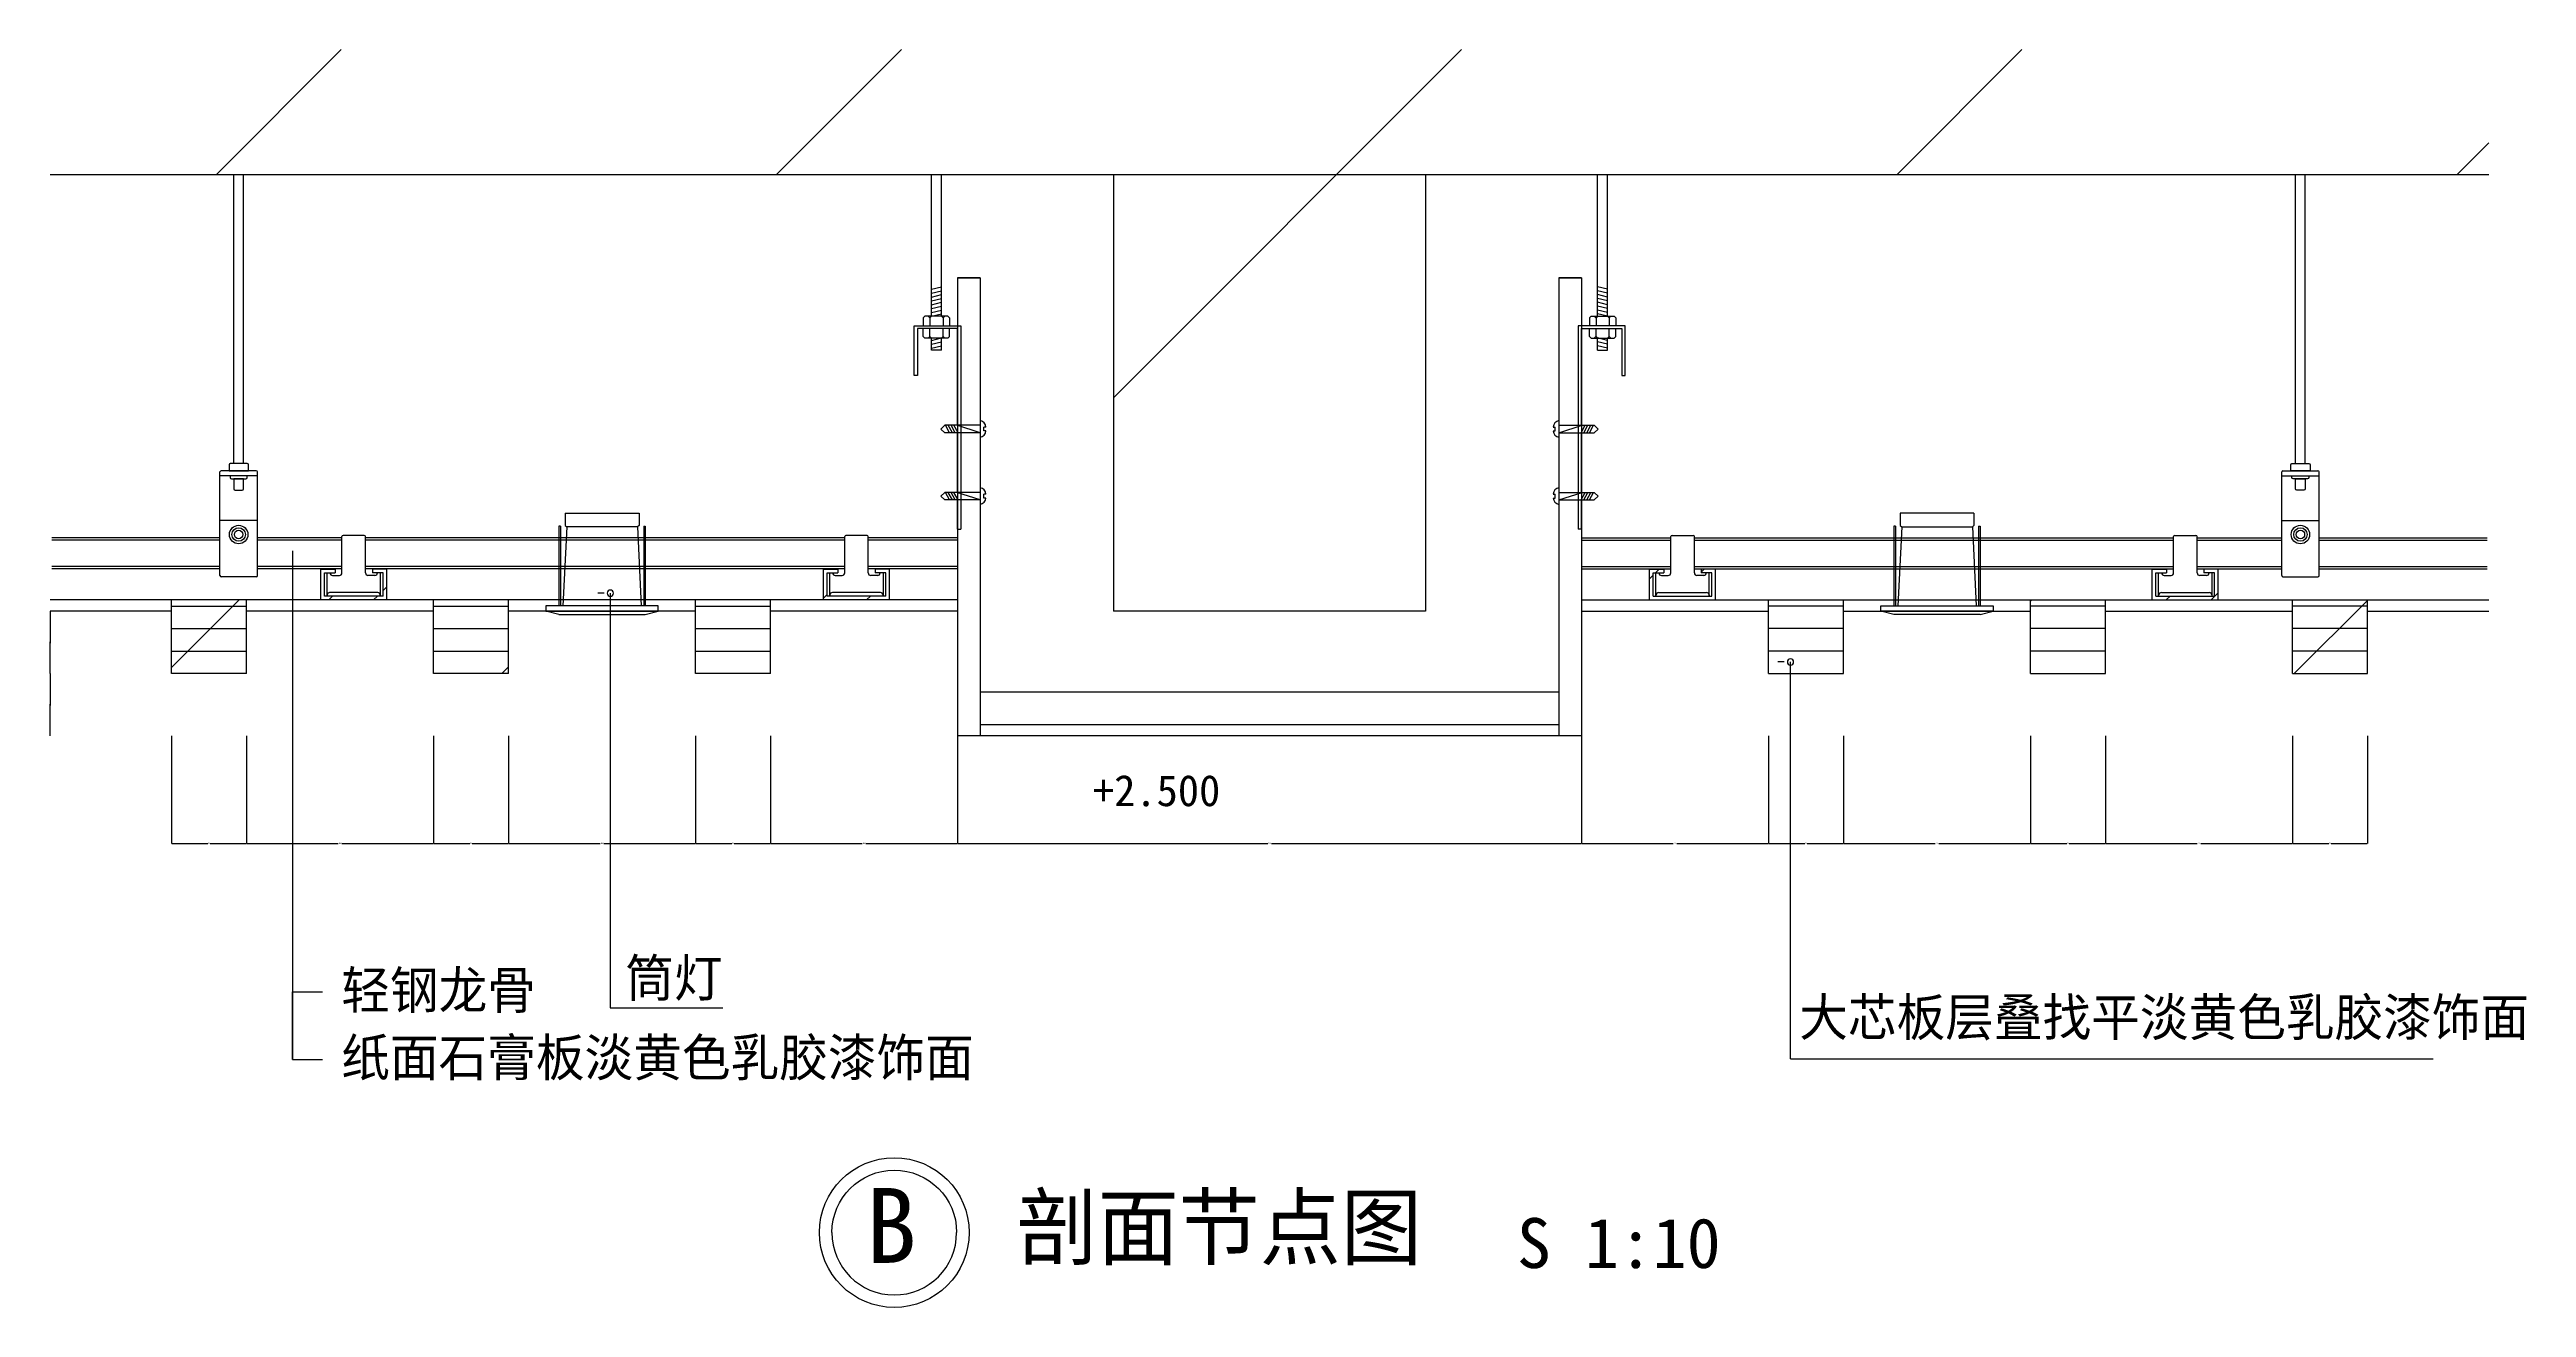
# Model space of a CAD drawing. Header units: metres. Extents: x 55115 to 57101, y 1358 to 2366.
import ezdxf

# ---------------------------------------------------------------- set-up
doc = ezdxf.new("R2010")
doc.units = ezdxf.units.M
for name, color, linetype in [('10', 8, 'Continuous'), ('20', 1, 'Continuous'), ('3', 2, 'Continuous'), ('4', 6, 'Continuous'), ('7', 7, 'Continuous'), ('8', 7, 'Continuous'), ('BHATCH', 8, 'Continuous'), ('D', 3, 'Continuous'), ('PUB_DIM', 3, 'Continuous'), ('PUB_TEXT', 7, 'Continuous'), ('WALL', 7, 'Continuous'), ('天花', 1, 'Continuous'), ('家具', 2, 'Continuous')]:
    doc.layers.add(name, color=color, linetype=linetype)
doc.dimstyles.get("Standard").update_dxf_attribs({"dimtxt": 2.5, "dimasz": 2.5, "dimexe": 1.25, "dimexo": 0.625, "dimtad": 1, "dimcen": 2.5, "dimazin": 3, "dimtfac": 1, "dimtmove": 0, "dimatfit": 3})

# ---------------------------------------------------------------- blocks, each defined once
blk = doc.blocks.new('HY-4')
at = {"layer": '20'}
for points in [[(-5, 0, -1), (5, 0, -1)], [(-5, 0, 1), (5, 0, 1)]]:
    blk.add_lwpolyline(points, format="xyb", dxfattribs=at)
blk.add_circle((0, 0), 6, dxfattribs=at)
blk.add_circle((0, 0), 6, dxfattribs=at)
blk = doc.blocks.new('_DOT')
at = {"color": 0, "linetype": 'ByBlock'}
blk.add_line((-0.5, 0), (-1, 0), dxfattribs=at)
blk.add_lwpolyline([(-0.25, 0, 1), (0.25, 0, 1)], format="xyb", close=True, dxfattribs=at)
blk = doc.blocks.new('_CLOSEDFILLED')
at = {"color": 0, "linetype": 'BYBLOCK'}
blk.add_solid([(-1, 0.2), (0, 0), (-1, -0.2)], dxfattribs=at)
blk = doc.blocks.new('*D1')
for p, q in [((55115.91, 1915.7), (55115.91, 1890.7)), ((55115.66, 1890.7), (55115.41, 1890.7)), ((55115.91, 1865.7), (55115.91, 1890.7)), ((55115.91, 1890.7), (55115.91, 1890.7)), ((55116.16, 1890.7), (55116.41, 1890.7))]:
    blk.add_line(p, q)
at = {"layer": 'Defpoints'}
for p in [(55115.91, 1915.7), (55115.91, 1890.7), (55115.91, 1865.7)]:
    blk.add_point(p, dxfattribs=at)
at = {"layer": 'PUB_DIM', "xscale": 0.25, "yscale": 0.25}
blk.add_blockref('_CLOSEDFILLED', (55115.91, 1890.7), dxfattribs=at)
at = {"layer": 'PUB_DIM', "xscale": 0.25, "yscale": 0.25, "rotation": 180}
blk.add_blockref('_CLOSEDFILLED', (55115.91, 1890.7), dxfattribs=at)
at = {"layer": 'PUB_DIM', "insert": (55115.91, 1891.825), "char_height": 1, "attachment_point": 5}
blk.add_mtext('0', dxfattribs=at)
blk = doc.blocks.new('*D2')
for p, q in [((55115.91, 1865.7), (55115.91, 1840.7)), ((55115.66, 1840.7), (55115.41, 1840.7)), ((55115.91, 1815.7), (55115.91, 1840.7)), ((55115.91, 1840.7), (55115.91, 1840.7)), ((55116.16, 1840.7), (55116.41, 1840.7))]:
    blk.add_line(p, q)
at = {"layer": 'Defpoints'}
for p in [(55115.91, 1865.7), (55115.91, 1840.7), (55115.91, 1815.7)]:
    blk.add_point(p, dxfattribs=at)
at = {"layer": 'PUB_DIM', "xscale": 0.25, "yscale": 0.25}
blk.add_blockref('_CLOSEDFILLED', (55115.91, 1840.7), dxfattribs=at)
at = {"layer": 'PUB_DIM', "xscale": 0.25, "yscale": 0.25, "rotation": 180}
blk.add_blockref('_CLOSEDFILLED', (55115.91, 1840.7), dxfattribs=at)
at = {"layer": 'PUB_DIM', "insert": (55115.91, 1841.825), "char_height": 1, "attachment_point": 5}
blk.add_mtext('0', dxfattribs=at)
blk = doc.blocks.new('*D3')
for p, q in [((56343.28, 1815.7), (56343.28, 1729.63)), ((56493.28, 1815.7), (56493.28, 1729.63)), ((56343.53, 1729.63), (56416.78, 1729.63)), ((56419.78, 1729.63), (56493.03, 1729.63))]:
    blk.add_line(p, q)
at = {"layer": 'Defpoints'}
for p in [(56343.28, 1815.7), (56493.28, 1815.7), (56343.28, 1729.63)]:
    blk.add_point(p, dxfattribs=at)
at = {"layer": 'PUB_DIM', "xscale": 0.25, "yscale": 0.25, "rotation": 180}
blk.add_blockref('_CLOSEDFILLED', (56343.28, 1729.63), dxfattribs=at)
at = {"layer": 'PUB_DIM', "xscale": 0.25, "yscale": 0.25}
blk.add_blockref('_CLOSEDFILLED', (56493.28, 1729.63), dxfattribs=at)
at = {"layer": 'PUB_DIM', "insert": (56418.28, 1729.63), "char_height": 1, "attachment_point": 5}
blk.add_mtext('150', dxfattribs=at)
blk = doc.blocks.new('*D4')
for p, q in [((55633.28, 1815.7), (55633.28, 1729.63)), ((55693.28, 1815.7), (55693.28, 1729.63)), ((55633.53, 1729.63), (55662.28, 1729.63)), ((55664.28, 1729.63), (55693.03, 1729.63))]:
    blk.add_line(p, q)
at = {"layer": 'Defpoints'}
for p in [(55633.28, 1815.7), (55693.28, 1815.7), (55633.28, 1729.63)]:
    blk.add_point(p, dxfattribs=at)
at = {"layer": 'PUB_DIM', "xscale": 0.25, "yscale": 0.25, "rotation": 180}
blk.add_blockref('_CLOSEDFILLED', (55633.28, 1729.63), dxfattribs=at)
at = {"layer": 'PUB_DIM', "xscale": 0.25, "yscale": 0.25}
blk.add_blockref('_CLOSEDFILLED', (55693.28, 1729.63), dxfattribs=at)
at = {"layer": 'PUB_DIM', "insert": (55663.28, 1729.63), "char_height": 1, "attachment_point": 5}
blk.add_mtext('60', dxfattribs=at)
blk = doc.blocks.new('*D5')
for p, q in [((55693.28, 1815.7), (55693.28, 1729.63)), ((55843.28, 1815.7), (55843.28, 1729.63)), ((55693.53, 1729.63), (55766.78, 1729.63)), ((55769.78, 1729.63), (55843.03, 1729.63))]:
    blk.add_line(p, q)
at = {"layer": 'Defpoints'}
for p in [(55693.28, 1815.7), (55843.28, 1815.7), (55693.28, 1729.63)]:
    blk.add_point(p, dxfattribs=at)
at = {"layer": 'PUB_DIM', "xscale": 0.25, "yscale": 0.25, "rotation": 180}
blk.add_blockref('_CLOSEDFILLED', (55693.28, 1729.63), dxfattribs=at)
at = {"layer": 'PUB_DIM', "xscale": 0.25, "yscale": 0.25}
blk.add_blockref('_CLOSEDFILLED', (55843.28, 1729.63), dxfattribs=at)
at = {"layer": 'PUB_DIM', "insert": (55768.28, 1729.63), "char_height": 1, "attachment_point": 5}
blk.add_mtext('150', dxfattribs=at)
blk = doc.blocks.new('*D6')
for p, q in [((55423.28, 1815.7), (55423.28, 1729.63)), ((55483.28, 1815.7), (55483.28, 1729.63)), ((55423.53, 1729.63), (55452.28, 1729.63)), ((55454.28, 1729.63), (55483.03, 1729.63))]:
    blk.add_line(p, q)
at = {"layer": 'Defpoints'}
for p in [(55423.28, 1815.7), (55483.28, 1815.7), (55423.28, 1729.63)]:
    blk.add_point(p, dxfattribs=at)
at = {"layer": 'PUB_DIM', "xscale": 0.25, "yscale": 0.25, "rotation": 180}
blk.add_blockref('_CLOSEDFILLED', (55423.28, 1729.63), dxfattribs=at)
at = {"layer": 'PUB_DIM', "xscale": 0.25, "yscale": 0.25}
blk.add_blockref('_CLOSEDFILLED', (55483.28, 1729.63), dxfattribs=at)
at = {"layer": 'PUB_DIM', "insert": (55453.28, 1729.63), "char_height": 1, "attachment_point": 5}
blk.add_mtext('60', dxfattribs=at)
blk = doc.blocks.new('*D7')
for p, q in [((55483.28, 1815.7), (55483.28, 1729.63)), ((55633.28, 1815.7), (55633.28, 1729.63)), ((55483.53, 1729.63), (55556.78, 1729.63)), ((55559.78, 1729.63), (55633.03, 1729.63))]:
    blk.add_line(p, q)
at = {"layer": 'Defpoints'}
for p in [(55483.28, 1815.7), (55633.28, 1815.7), (55483.28, 1729.63)]:
    blk.add_point(p, dxfattribs=at)
at = {"layer": 'PUB_DIM', "xscale": 0.25, "yscale": 0.25, "rotation": 180}
blk.add_blockref('_CLOSEDFILLED', (55483.28, 1729.63), dxfattribs=at)
at = {"layer": 'PUB_DIM', "xscale": 0.25, "yscale": 0.25}
blk.add_blockref('_CLOSEDFILLED', (55633.28, 1729.63), dxfattribs=at)
at = {"layer": 'PUB_DIM', "insert": (55558.28, 1729.63), "char_height": 1, "attachment_point": 5}
blk.add_mtext('150', dxfattribs=at)
blk = doc.blocks.new('*D8')
for p, q in [((55213.28, 1815.7), (55213.28, 1729.63)), ((55273.28, 1815.7), (55273.28, 1729.63)), ((55213.53, 1729.63), (55242.28, 1729.63)), ((55244.28, 1729.63), (55273.03, 1729.63))]:
    blk.add_line(p, q)
at = {"layer": 'Defpoints'}
for p in [(55213.28, 1815.7), (55273.28, 1815.7), (55213.28, 1729.63)]:
    blk.add_point(p, dxfattribs=at)
at = {"layer": 'PUB_DIM', "xscale": 0.25, "yscale": 0.25, "rotation": 180}
blk.add_blockref('_CLOSEDFILLED', (55213.28, 1729.63), dxfattribs=at)
at = {"layer": 'PUB_DIM', "xscale": 0.25, "yscale": 0.25}
blk.add_blockref('_CLOSEDFILLED', (55273.28, 1729.63), dxfattribs=at)
at = {"layer": 'PUB_DIM', "insert": (55243.28, 1729.63), "char_height": 1, "attachment_point": 5}
blk.add_mtext('60', dxfattribs=at)
blk = doc.blocks.new('*D9')
for p, q in [((55273.28, 1815.7), (55273.28, 1729.63)), ((55423.28, 1815.7), (55423.28, 1729.63)), ((55273.53, 1729.63), (55346.78, 1729.63)), ((55349.78, 1729.63), (55423.03, 1729.63))]:
    blk.add_line(p, q)
at = {"layer": 'Defpoints'}
for p in [(55273.28, 1815.7), (55423.28, 1815.7), (55273.28, 1729.63)]:
    blk.add_point(p, dxfattribs=at)
at = {"layer": 'PUB_DIM', "xscale": 0.25, "yscale": 0.25, "rotation": 180}
blk.add_blockref('_CLOSEDFILLED', (55273.28, 1729.63), dxfattribs=at)
at = {"layer": 'PUB_DIM', "xscale": 0.25, "yscale": 0.25}
blk.add_blockref('_CLOSEDFILLED', (55423.28, 1729.63), dxfattribs=at)
at = {"layer": 'PUB_DIM', "insert": (55348.28, 1729.63), "char_height": 1, "attachment_point": 5}
blk.add_mtext('150', dxfattribs=at)
blk = doc.blocks.new('*D10')
for p, q in [((55843.28, 1815.7), (55843.28, 1729.63)), ((56343.28, 1815.7), (56343.28, 1729.63)), ((55843.53, 1729.63), (56091.78, 1729.63)), ((56094.78, 1729.63), (56343.03, 1729.63))]:
    blk.add_line(p, q)
at = {"layer": 'Defpoints'}
for p in [(55843.28, 1815.7), (56343.28, 1815.7), (55843.28, 1729.63)]:
    blk.add_point(p, dxfattribs=at)
at = {"layer": 'PUB_DIM', "xscale": 0.25, "yscale": 0.25, "rotation": 180}
blk.add_blockref('_CLOSEDFILLED', (55843.28, 1729.63), dxfattribs=at)
at = {"layer": 'PUB_DIM', "xscale": 0.25, "yscale": 0.25}
blk.add_blockref('_CLOSEDFILLED', (56343.28, 1729.63), dxfattribs=at)
at = {"layer": 'PUB_DIM', "insert": (56093.28, 1729.63), "char_height": 1, "attachment_point": 5}
blk.add_mtext('500', dxfattribs=at)
blk = doc.blocks.new('*D11')
for p, q in [((56913.28, 1815.7), (56913.28, 1729.63)), ((56973.28, 1815.7), (56973.28, 1729.63)), ((56913.53, 1729.63), (56942.28, 1729.63)), ((56944.28, 1729.63), (56973.03, 1729.63))]:
    blk.add_line(p, q)
at = {"layer": 'Defpoints'}
for p in [(56913.28, 1815.7), (56973.28, 1815.7), (56913.28, 1729.63)]:
    blk.add_point(p, dxfattribs=at)
at = {"layer": 'PUB_DIM', "xscale": 0.25, "yscale": 0.25, "rotation": 180}
blk.add_blockref('_CLOSEDFILLED', (56913.28, 1729.63), dxfattribs=at)
at = {"layer": 'PUB_DIM', "xscale": 0.25, "yscale": 0.25}
blk.add_blockref('_CLOSEDFILLED', (56973.28, 1729.63), dxfattribs=at)
at = {"layer": 'PUB_DIM', "insert": (56943.28, 1729.63), "char_height": 1, "attachment_point": 5}
blk.add_mtext('60', dxfattribs=at)
blk = doc.blocks.new('*D12')
for p, q in [((56493.28, 1815.7), (56493.28, 1729.63)), ((56553.28, 1815.7), (56553.28, 1729.63)), ((56493.53, 1729.63), (56522.28, 1729.63)), ((56524.28, 1729.63), (56553.03, 1729.63))]:
    blk.add_line(p, q)
at = {"layer": 'Defpoints'}
for p in [(56493.28, 1815.7), (56553.28, 1815.7), (56493.28, 1729.63)]:
    blk.add_point(p, dxfattribs=at)
at = {"layer": 'PUB_DIM', "xscale": 0.25, "yscale": 0.25, "rotation": 180}
blk.add_blockref('_CLOSEDFILLED', (56493.28, 1729.63), dxfattribs=at)
at = {"layer": 'PUB_DIM', "xscale": 0.25, "yscale": 0.25}
blk.add_blockref('_CLOSEDFILLED', (56553.28, 1729.63), dxfattribs=at)
at = {"layer": 'PUB_DIM', "insert": (56523.28, 1729.63), "char_height": 1, "attachment_point": 5}
blk.add_mtext('60', dxfattribs=at)
blk = doc.blocks.new('*D13')
for p, q in [((56553.28, 1815.7), (56553.28, 1729.63)), ((56703.28, 1815.7), (56703.28, 1729.63)), ((56553.53, 1729.63), (56626.78, 1729.63)), ((56629.78, 1729.63), (56703.03, 1729.63))]:
    blk.add_line(p, q)
at = {"layer": 'Defpoints'}
for p in [(56553.28, 1815.7), (56703.28, 1815.7), (56553.28, 1729.63)]:
    blk.add_point(p, dxfattribs=at)
at = {"layer": 'PUB_DIM', "xscale": 0.25, "yscale": 0.25, "rotation": 180}
blk.add_blockref('_CLOSEDFILLED', (56553.28, 1729.63), dxfattribs=at)
at = {"layer": 'PUB_DIM', "xscale": 0.25, "yscale": 0.25}
blk.add_blockref('_CLOSEDFILLED', (56703.28, 1729.63), dxfattribs=at)
at = {"layer": 'PUB_DIM', "insert": (56628.28, 1729.63), "char_height": 1, "attachment_point": 5}
blk.add_mtext('150', dxfattribs=at)
blk = doc.blocks.new('*D14')
for p, q in [((56703.28, 1815.7), (56703.28, 1729.63)), ((56763.28, 1815.7), (56763.28, 1729.63)), ((56703.53, 1729.63), (56732.28, 1729.63)), ((56734.28, 1729.63), (56763.03, 1729.63))]:
    blk.add_line(p, q)
at = {"layer": 'Defpoints'}
for p in [(56703.28, 1815.7), (56763.28, 1815.7), (56703.28, 1729.63)]:
    blk.add_point(p, dxfattribs=at)
at = {"layer": 'PUB_DIM', "xscale": 0.25, "yscale": 0.25, "rotation": 180}
blk.add_blockref('_CLOSEDFILLED', (56703.28, 1729.63), dxfattribs=at)
at = {"layer": 'PUB_DIM', "xscale": 0.25, "yscale": 0.25}
blk.add_blockref('_CLOSEDFILLED', (56763.28, 1729.63), dxfattribs=at)
at = {"layer": 'PUB_DIM', "insert": (56733.28, 1729.63), "char_height": 1, "attachment_point": 5}
blk.add_mtext('60', dxfattribs=at)
blk = doc.blocks.new('*D15')
for p, q in [((56763.28, 1815.7), (56763.28, 1729.63)), ((56913.28, 1815.7), (56913.28, 1729.63)), ((56763.53, 1729.63), (56836.78, 1729.63)), ((56839.78, 1729.63), (56913.03, 1729.63))]:
    blk.add_line(p, q)
at = {"layer": 'Defpoints'}
for p in [(56763.28, 1815.7), (56913.28, 1815.7), (56763.28, 1729.63)]:
    blk.add_point(p, dxfattribs=at)
at = {"layer": 'PUB_DIM', "xscale": 0.25, "yscale": 0.25, "rotation": 180}
blk.add_blockref('_CLOSEDFILLED', (56763.28, 1729.63), dxfattribs=at)
at = {"layer": 'PUB_DIM', "xscale": 0.25, "yscale": 0.25}
blk.add_blockref('_CLOSEDFILLED', (56913.28, 1729.63), dxfattribs=at)
at = {"layer": 'PUB_DIM', "insert": (56838.28, 1729.63), "char_height": 1, "attachment_point": 5}
blk.add_mtext('150', dxfattribs=at)

msp = doc.modelspace()

# ---------------------------------------------------------------- hatches: boundary and pattern name
at = {"layer": '10'}
h = msp.add_hatch(dxfattribs=at)
h.set_pattern_fill('AN31C', scale=100)
h.set_pattern_definition([(45, (0, 0), (-224.5064, 224.5064), [])])
h.paths.add_polyline_path([(55115.91, 2365.7), (55115.91, 2265.7), (57070.65, 2265.7), (57070.65, 2365.7)])
h.paths.add_polyline_path([(55968.28, 2265.7), (55968.28, 1915.7), (56218.28, 1915.7), (56218.28, 2265.7)])
h = msp.add_hatch(dxfattribs=at)
h.set_pattern_fill('ANSI32', scale=20)
h.paths.add_polyline_path([(55213.28, 1901.7), (55213.28, 1919.7), (55273.28, 1919.7), (55273.28, 1901.7)])
h.paths.add_polyline_path([(55213.28, 1919.7), (55213.28, 1924.7), (55273.28, 1924.7), (55273.28, 1919.7)])
h.paths.add_polyline_path([(55213.28, 1883.7), (55213.28, 1901.7), (55273.28, 1901.7), (55273.28, 1883.7)])
h.paths.add_polyline_path([(55273.28, 1883.7), (55273.28, 1865.7), (55213.28, 1865.7), (55213.28, 1883.7)])
h = msp.add_hatch(dxfattribs=at)
h.set_pattern_fill('ANSI32', scale=20)
h.paths.add_polyline_path([(55423.28, 1901.7), (55423.28, 1919.7), (55483.28, 1919.7), (55483.28, 1901.7)])
h.paths.add_polyline_path([(55423.28, 1919.7), (55423.28, 1924.7), (55483.28, 1924.7), (55483.28, 1919.7)])
h.paths.add_polyline_path([(55423.28, 1883.7), (55423.28, 1901.7), (55483.28, 1901.7), (55483.28, 1883.7)])
h.paths.add_polyline_path([(55483.28, 1883.7), (55483.28, 1865.7), (55423.28, 1865.7), (55423.28, 1883.7)])
h = msp.add_hatch(dxfattribs=at)
h.set_pattern_fill('ANSI32', scale=20)
h.paths.add_polyline_path([(55633.28, 1901.7), (55633.28, 1919.7), (55693.28, 1919.7), (55693.28, 1901.7)])
h.paths.add_polyline_path([(55633.28, 1919.7), (55633.28, 1924.7), (55693.28, 1924.7), (55693.28, 1919.7)])
h.paths.add_polyline_path([(55633.28, 1883.7), (55633.28, 1901.7), (55693.28, 1901.7), (55693.28, 1883.7)])
h.paths.add_polyline_path([(55693.28, 1883.7), (55693.28, 1865.7), (55633.28, 1865.7), (55633.28, 1883.7)])
h = msp.add_hatch(dxfattribs=at)
h.set_pattern_fill('ANSI32', scale=20)
h.paths.add_polyline_path([(56553.28, 1901.7), (56553.28, 1919.7), (56493.28, 1919.7), (56493.28, 1901.7)])
h.paths.add_polyline_path([(56553.28, 1919.7), (56553.28, 1924.7), (56493.28, 1924.7), (56493.28, 1919.7)])
h.paths.add_polyline_path([(56553.28, 1883.7), (56553.28, 1901.7), (56493.28, 1901.7), (56493.28, 1883.7)])
h.paths.add_polyline_path([(56493.28, 1883.7), (56493.28, 1865.7), (56553.28, 1865.7), (56553.28, 1883.7)])
h = msp.add_hatch(dxfattribs=at)
h.set_pattern_fill('ANSI32', scale=20)
h.paths.add_polyline_path([(56763.28, 1901.7), (56763.28, 1919.7), (56703.28, 1919.7), (56703.28, 1901.7)])
h.paths.add_polyline_path([(56763.28, 1919.7), (56763.28, 1924.7), (56703.28, 1924.7), (56703.28, 1919.7)])
h.paths.add_polyline_path([(56763.28, 1883.7), (56763.28, 1901.7), (56703.28, 1901.7), (56703.28, 1883.7)])
h.paths.add_polyline_path([(56703.28, 1883.7), (56703.28, 1865.7), (56763.28, 1865.7), (56763.28, 1883.7)])
h = msp.add_hatch(dxfattribs=at)
h.set_pattern_fill('ANSI32', scale=20)
h.paths.add_polyline_path([(56973.28, 1901.7), (56973.28, 1919.7), (56913.28, 1919.7), (56913.28, 1901.7)])
h.paths.add_polyline_path([(56973.28, 1919.7), (56973.28, 1924.7), (56913.28, 1924.7), (56913.28, 1919.7)])
h.paths.add_polyline_path([(56973.28, 1883.7), (56973.28, 1901.7), (56913.28, 1901.7), (56913.28, 1883.7)])
h.paths.add_polyline_path([(56913.28, 1883.7), (56913.28, 1865.7), (56973.28, 1865.7), (56973.28, 1883.7)])
at = {"layer": 'BHATCH'}
h = msp.add_hatch(dxfattribs=at)
h.set_pattern_fill('ANSI35', scale=8)
h.paths.add_polyline_path([(55332.83, 1924.7), (55385.78, 1924.7), (55385.78, 1949.39), (55374.3, 1949.39), (55374.3, 1946.39), (55382.78, 1946.39), (55382.78, 1927.7), (55335.83, 1927.7), (55335.83, 1946.39), (55344.32, 1946.39), (55344.32, 1949.39), (55332.83, 1949.39)])
h = msp.add_hatch(dxfattribs=at)
h.set_pattern_fill('ANSI35', scale=8)
h.paths.add_polyline_path([(55735.81, 1924.7), (55788.77, 1924.7), (55788.77, 1949.39), (55777.28, 1949.39), (55777.28, 1946.39), (55785.77, 1946.39), (55785.77, 1927.7), (55738.81, 1927.7), (55738.81, 1946.39), (55747.3, 1946.39), (55747.3, 1949.39), (55735.81, 1949.39)])
h = msp.add_hatch(dxfattribs=at)
h.set_pattern_fill('ANSI35', scale=8)
h.paths.add_polyline_path([(56450.75, 1924.7), (56450.75, 1949.39), (56439.26, 1949.39), (56439.26, 1946.39), (56447.75, 1946.39), (56447.75, 1927.7), (56400.8, 1927.7), (56400.8, 1946.39), (56409.28, 1946.39), (56409.28, 1949.39), (56397.8, 1949.39), (56397.8, 1924.7)])
h = msp.add_hatch(dxfattribs=at)
h.set_pattern_fill('ANSI35', scale=8)
h.paths.add_polyline_path([(56853.73, 1924.7), (56853.73, 1949.39), (56842.24, 1949.39), (56842.24, 1946.39), (56850.73, 1946.39), (56850.73, 1927.7), (56803.78, 1927.7), (56803.78, 1946.39), (56812.27, 1946.39), (56812.27, 1949.39), (56800.78, 1949.39), (56800.78, 1924.7)])

# ---------------------------------------------------------------- linework, layer by layer
at = {"layer": '3'}
for p, q in [((55861.28, 2182.69), (55843.28, 2182.69)), ((55861.28, 2182.69), (55843.28, 2182.69)), ((55843.28, 2182.69), (55861.28, 2182.69)), ((55861.28, 2182.69), (55861.28, 1815.7)), ((56325.28, 2182.69), (56325.28, 1815.7)), ((56343.28, 2182.69), (56325.28, 2182.69)), ((56325.28, 2182.69), (56343.28, 2182.69)), ((56325.28, 2182.69), (56343.28, 2182.69))]:
    msp.add_line(p, q, dxfattribs=at)
at = {"layer": '4'}
for p, q in [((55115.91, 2265.7), (57070.65, 2265.7)), ((55968.28, 2265.7), (55968.28, 1915.7)), ((56218.28, 2265.7), (56218.28, 1915.7)), ((55213.28, 1915.7), (55115.91, 1915.7)), ((55213.28, 1919.7), (55273.28, 1919.7)), ((55423.28, 1919.7), (55483.28, 1919.7)), ((55633.28, 1915.7), (55483.28, 1915.7)), ((55633.28, 1919.7), (55693.28, 1919.7)), ((56218.28, 1915.7), (55968.28, 1915.7)), ((56553.28, 1919.7), (56493.28, 1919.7)), ((56553.28, 1915.7), (56703.28, 1915.7)), ((56763.28, 1919.7), (56703.28, 1919.7)), ((56973.28, 1919.7), (56913.28, 1919.7)), ((56973.28, 1915.7), (57070.65, 1915.7)), ((55213.28, 1901.7), (55273.28, 1901.7)), ((55423.28, 1901.7), (55483.28, 1901.7)), ((55633.28, 1901.7), (55693.28, 1901.7)), ((56553.28, 1901.7), (56493.28, 1901.7)), ((56763.28, 1901.7), (56703.28, 1901.7)), ((56973.28, 1901.7), (56913.28, 1901.7)), ((55213.28, 1883.7), (55273.28, 1883.7)), ((55423.28, 1883.7), (55483.28, 1883.7)), ((55633.28, 1883.7), (55693.28, 1883.7)), ((56553.28, 1883.7), (56493.28, 1883.7)), ((56763.28, 1883.7), (56703.28, 1883.7)), ((56973.28, 1883.7), (56913.28, 1883.7))]:
    msp.add_line(p, q, dxfattribs=at)
at = {"layer": 'D'}
for p, q in [((55822.37, 2173.58), (55830.36, 2175.55)), ((55822.37, 2170.49), (55830.36, 2172.46)), ((55822.37, 2167.4), (55830.36, 2169.37)), ((55822.37, 2164.31), (55830.36, 2166.28)), ((56364.2, 2173.58), (56356.2, 2175.55)), ((56364.2, 2170.49), (56356.2, 2172.46)), ((56364.2, 2167.4), (56356.2, 2169.37)), ((56364.2, 2164.31), (56356.2, 2166.28)), ((55822.37, 2161.22), (55830.36, 2163.19)), ((55822.37, 2158.13), (55830.36, 2160.1)), ((55822.37, 2155.04), (55830.36, 2157.01)), ((55822.37, 2151.95), (55830.36, 2153.92)), ((56364.2, 2161.22), (56356.2, 2163.19)), ((56364.2, 2158.13), (56356.2, 2160.1)), ((56364.2, 2155.04), (56356.2, 2157.01)), ((56364.2, 2151.95), (56356.2, 2153.92)), ((55822.37, 2132.61), (55830.36, 2134.58)), ((55822.37, 2129.52), (55830.36, 2131.49)), ((55822.37, 2126.43), (55830.36, 2128.4)), ((56364.2, 2132.61), (56356.2, 2134.58)), ((56364.2, 2129.52), (56356.2, 2131.49)), ((56364.2, 2126.43), (56356.2, 2128.4)), ((55861.28, 2064.61), (55833.09, 2064.61)), ((55861.28, 2058.61), (55833.09, 2058.61)), ((56325.28, 2064.61), (56353.47, 2064.61)), ((56325.28, 2058.61), (56353.47, 2058.61)), ((55861.28, 2010.89), (55833.09, 2010.89)), ((56325.28, 2010.89), (56353.47, 2010.89)), ((55861.28, 2004.89), (55833.09, 2004.89)), ((56325.28, 2004.89), (56353.47, 2004.89)), ((55843.28, 1981.34), (55845.88, 1981.34)), ((56343.28, 1981.34), (56340.68, 1981.34))]:
    msp.add_line(p, q, dxfattribs=at)
at = {"layer": 'PUB_TEXT'}
for p, q in [((55310.25, 1964.08), (55310.25, 1556.56)), ((55564.88, 1930.1), (55564.88, 1597.73)), ((56510.81, 1556.93), (56510.81, 1875.04)), ((55310.25, 1556.56), (55310.25, 1610.56)), ((55310.25, 1610.56), (55334.25, 1610.56)), ((55564.88, 1597.73), (55655.01, 1597.73)), ((55310.25, 1556.56), (55334.25, 1556.56)), ((56510.81, 1556.93), (57025.92, 1556.93))]:
    msp.add_line(p, q, dxfattribs=at)
at = {"layer": 'WALL'}
for p, q in [((55843.28, 2182.69), (55843.28, 1815.7)), ((56343.28, 2182.69), (56343.28, 1815.7)), ((55213.28, 1915.7), (55115.91, 1915.7)), ((55213.28, 1865.7), (55213.28, 1924.7)), ((55273.28, 1865.7), (55273.28, 1924.7)), ((55423.28, 1915.7), (55273.28, 1915.7)), ((55423.28, 1915.7), (55273.28, 1915.7)), ((55423.28, 1865.7), (55423.28, 1924.7)), ((55483.28, 1865.7), (55483.28, 1924.7)), ((55633.28, 1915.7), (55483.28, 1915.7)), ((55633.28, 1865.7), (55633.28, 1924.7)), ((55693.28, 1865.7), (55693.28, 1924.7)), ((55843.28, 1915.7), (55693.28, 1915.7)), ((55843.28, 1915.7), (55693.28, 1915.7)), ((56343.28, 1915.7), (56493.28, 1915.7)), ((56343.28, 1915.7), (56493.28, 1915.7)), ((56493.28, 1865.7), (56493.28, 1924.7)), ((56553.28, 1865.7), (56553.28, 1924.7)), ((56553.28, 1915.7), (56703.28, 1915.7)), ((56703.28, 1865.7), (56703.28, 1924.7)), ((56763.28, 1865.7), (56763.28, 1924.7)), ((56763.28, 1915.7), (56913.28, 1915.7)), ((56763.28, 1915.7), (56913.28, 1915.7)), ((56913.28, 1865.7), (56913.28, 1924.7)), ((56973.28, 1865.7), (56973.28, 1924.7)), ((56973.28, 1915.7), (57070.65, 1915.7)), ((55273.28, 1865.7), (55213.28, 1865.7)), ((55483.28, 1865.7), (55423.28, 1865.7)), ((55693.28, 1865.7), (55633.28, 1865.7)), ((56493.28, 1865.7), (56553.28, 1865.7)), ((56703.28, 1865.7), (56763.28, 1865.7)), ((56913.28, 1865.7), (56973.28, 1865.7)), ((56343.28, 1815.7), (55843.28, 1815.7))]:
    msp.add_line(p, q, dxfattribs=at)
at = {"layer": '天花'}
for p, q in [((55528.65, 1994.14), (55528.65, 1984.45)), ((55528.65, 1994.14), (55587.91, 1994.14)), ((55587.91, 1994.14), (55587.91, 1984.45)), ((56598.66, 1994.14), (56598.66, 1984.45)), ((56657.91, 1994.14), (56598.66, 1994.14)), ((56657.91, 1994.14), (56657.91, 1984.45)), ((55523.62, 1983.74), (55523.62, 1920.05)), ((55524.91, 1983.74), (55524.91, 1920.05)), ((55529.95, 1983.28), (55526.84, 1920.05)), ((55528.65, 1984.45), (55529.95, 1983.28)), ((55587.91, 1984.45), (55586.61, 1983.28)), ((55586.61, 1983.28), (55589.72, 1920.05)), ((55591.65, 1983.74), (55591.65, 1920.05)), ((55592.94, 1983.74), (55592.94, 1920.05)), ((56593.62, 1983.74), (56593.62, 1920.05)), ((56594.92, 1983.74), (56594.92, 1920.05)), ((56599.95, 1983.28), (56596.85, 1920.05)), ((56598.66, 1984.45), (56599.95, 1983.28)), ((56657.91, 1984.45), (56656.61, 1983.28)), ((56656.61, 1983.28), (56659.72, 1920.05)), ((56661.65, 1983.74), (56661.65, 1920.05)), ((56662.94, 1983.74), (56662.94, 1920.05)), ((55843.28, 1924.7), (55115.91, 1924.7)), ((55523.62, 1913.09), (55513.28, 1915.7)), ((55592.94, 1913.09), (55603.28, 1915.7)), ((56343.28, 1924.7), (57070.65, 1924.7)), ((56593.62, 1913.09), (56583.28, 1915.7)), ((56662.94, 1913.09), (56673.28, 1915.7)), ((56325.28, 1850.7), (55861.28, 1850.7)), ((56325.28, 1824.7), (55861.28, 1824.7))]:
    msp.add_line(p, q, dxfattribs=at)
for points in [[(55524.91, 1983.74), (55523.62, 1983.74)], [(55586.61, 1983.28), (55529.95, 1983.28)], [(55591.65, 1983.74), (55592.94, 1983.74)], [(56594.92, 1983.74), (56593.62, 1983.74)], [(56599.95, 1983.28), (56656.61, 1983.28)], [(56661.65, 1983.74), (56662.94, 1983.74)], [(55513.28, 1920.05), (55513.28, 1915.7), (55603.28, 1915.7), (55603.28, 1920.05)], [(55603.28, 1920.05), (55513.28, 1920.05)], [(55523.62, 1913.09), (55592.94, 1913.09)], [(56583.28, 1920.05), (56673.28, 1920.05)], [(56673.28, 1920.05), (56673.28, 1915.7), (56583.28, 1915.7), (56583.28, 1920.05)], [(56662.94, 1913.09), (56593.62, 1913.09)]]:
    msp.add_lwpolyline(points, dxfattribs=at)
at = {"layer": '家具'}
for p, q in [((55263.14, 2034.07), (55263.14, 2265.7)), ((55270.9, 2034.07), (55270.9, 2265.7)), ((55822.37, 2151.95), (55822.37, 2265.7)), ((55830.36, 2151.95), (55830.36, 2265.7)), ((56356.2, 2151.95), (56356.2, 2265.7)), ((56364.2, 2151.95), (56364.2, 2265.7)), ((56915.66, 2034.07), (56915.66, 2265.7)), ((56923.42, 2034.07), (56923.42, 2265.7)), ((55808.37, 2144.28), (55822.37, 2144.28)), ((55808.37, 2104.44), (55808.37, 2144.28)), ((55815.65, 2150.64), (55816.97, 2151.95)), ((55815.65, 2150.64), (55815.65, 2144.28)), ((55835.44, 2151.95), (55816.97, 2151.95)), ((55819.74, 2151.95), (55821.05, 2150.64)), ((55821.05, 2150.64), (55821.05, 2144.28)), ((55821.05, 2144.28), (55845.88, 2144.28)), ((55821.08, 2150.64), (55822.4, 2151.95)), ((55830.3, 2151.95), (55831.62, 2150.64)), ((55831.62, 2150.64), (55831.62, 2144.28)), ((55831.65, 2150.64), (55832.96, 2151.95)), ((55835.44, 2151.95), (55836.75, 2150.64)), ((55836.75, 2150.64), (55836.75, 2144.28)), ((55845.88, 2144.28), (55845.88, 1981.34)), ((56365.51, 2144.28), (56340.68, 2144.28)), ((56340.68, 2144.28), (56340.68, 1981.34)), ((56351.12, 2151.95), (56349.81, 2150.64)), ((56349.81, 2150.64), (56349.81, 2144.28)), ((56351.12, 2151.95), (56369.59, 2151.95)), ((56354.92, 2150.64), (56353.6, 2151.95)), ((56356.26, 2151.95), (56354.95, 2150.64)), ((56354.95, 2150.64), (56354.95, 2144.28)), ((56365.48, 2150.64), (56364.17, 2151.95)), ((56378.19, 2144.28), (56364.2, 2144.28)), ((56366.82, 2151.95), (56365.51, 2150.64)), ((56365.51, 2150.64), (56365.51, 2144.28)), ((56370.91, 2150.64), (56369.59, 2151.95)), ((56370.91, 2150.64), (56370.91, 2144.28)), ((56378.19, 2104.44), (56378.19, 2144.28)), ((55810.98, 2142.19), (55810.98, 2104.44)), ((55843.28, 2142.19), (55810.98, 2142.19)), ((55815.65, 2135.84), (55815.65, 2142.19)), ((55815.65, 2135.84), (55816.97, 2134.52)), ((55835.44, 2134.52), (55816.97, 2134.52)), ((55819.74, 2134.52), (55821.05, 2135.84)), ((55821.05, 2135.84), (55821.05, 2142.19)), ((55821.08, 2135.84), (55822.4, 2134.52)), ((55822.37, 2124.9), (55822.37, 2134.55)), ((55830.36, 2124.9), (55822.37, 2124.9)), ((55830.3, 2134.52), (55831.62, 2135.84)), ((55830.36, 2124.9), (55830.36, 2134.58)), ((55831.62, 2135.84), (55831.62, 2142.19)), ((55831.65, 2135.84), (55832.96, 2134.52)), ((55835.44, 2134.52), (55836.75, 2135.84)), ((55836.75, 2135.84), (55836.75, 2142.19)), ((55843.28, 2064.61), (55843.28, 2142.19)), ((56343.28, 2064.61), (56343.28, 2142.19)), ((56343.28, 2142.19), (56375.58, 2142.19)), ((56349.81, 2135.84), (56349.81, 2142.19)), ((56351.12, 2134.52), (56349.81, 2135.84)), ((56351.12, 2134.52), (56369.59, 2134.52)), ((56354.92, 2135.84), (56353.6, 2134.52)), ((56354.95, 2135.84), (56354.95, 2142.19)), ((56356.26, 2134.52), (56354.95, 2135.84)), ((56356.2, 2124.9), (56356.2, 2134.58)), ((56356.2, 2124.9), (56364.2, 2124.9)), ((56365.48, 2135.84), (56364.17, 2134.52)), ((56364.2, 2124.9), (56364.2, 2134.55)), ((56365.51, 2135.84), (56365.51, 2142.19)), ((56366.82, 2134.52), (56365.51, 2135.84)), ((56370.91, 2135.84), (56369.59, 2134.52)), ((56370.91, 2135.84), (56370.91, 2142.19)), ((56375.58, 2142.19), (56375.58, 2104.44)), ((55810.98, 2104.44), (55808.37, 2104.44)), ((56375.58, 2104.44), (56378.19, 2104.44)), ((55829.84, 2061.61), (55833.09, 2064.61)), ((55833.09, 2058.61), (55829.84, 2061.61)), ((55836.78, 2058.61), (55833.51, 2064.61)), ((55839.05, 2058.61), (55835.79, 2064.61)), ((55841.33, 2058.61), (55838.07, 2064.61)), ((55843.61, 2058.61), (55840.34, 2064.61)), ((55861.28, 2058.61), (55842.62, 2064.61)), ((55843.28, 2010.89), (55843.28, 2058.61)), ((55865.85, 2063.14), (55864.39, 2063.14)), ((55864.39, 2060.07), (55864.39, 2063.14)), ((55865.89, 2060.07), (55864.39, 2060.07)), ((56320.67, 2060.07), (56322.17, 2060.07)), ((56320.71, 2063.14), (56322.17, 2063.14)), ((56322.17, 2060.07), (56322.17, 2063.14)), ((56325.28, 2058.61), (56343.94, 2064.61)), ((56342.96, 2058.61), (56346.22, 2064.61)), ((56343.28, 2010.89), (56343.28, 2058.61)), ((56345.23, 2058.61), (56348.5, 2064.61)), ((56347.51, 2058.61), (56350.77, 2064.61)), ((56349.79, 2058.61), (56353.05, 2064.61)), ((56356.72, 2061.61), (56353.47, 2064.61)), ((56353.47, 2058.61), (56356.72, 2061.61)), ((55252.02, 1944.21), (55252.02, 2027.25)), ((55281.02, 2028.25), (55253.02, 2028.25)), ((55282.02, 1944.21), (55282.02, 2027.25)), ((56904.54, 1944.21), (56904.54, 2027.25)), ((56905.54, 2028.25), (56933.54, 2028.25)), ((56934.54, 1944.21), (56934.54, 2027.25)), ((55282.02, 2024.25), (55252.02, 2024.25)), ((55829.84, 2007.89), (55833.09, 2010.89)), ((55833.09, 2004.89), (55829.84, 2007.89)), ((55836.78, 2004.89), (55833.51, 2010.89)), ((55839.05, 2004.89), (55835.79, 2010.89)), ((55841.33, 2004.89), (55838.07, 2010.89)), ((55843.61, 2004.89), (55840.34, 2010.89)), ((55861.28, 2004.89), (55842.62, 2010.89)), ((55865.85, 2009.43), (55864.39, 2009.43)), ((55864.39, 2006.36), (55864.39, 2009.43)), ((55865.89, 2006.36), (55864.39, 2006.36)), ((56320.67, 2006.36), (56322.17, 2006.36)), ((56320.71, 2009.43), (56322.17, 2009.43)), ((56322.17, 2006.36), (56322.17, 2009.43)), ((56325.28, 2004.89), (56343.94, 2010.89)), ((56342.96, 2004.89), (56346.22, 2010.89)), ((56345.23, 2004.89), (56348.5, 2010.89)), ((56347.51, 2004.89), (56350.77, 2010.89)), ((56349.79, 2004.89), (56353.05, 2010.89)), ((56356.72, 2007.89), (56353.47, 2010.89)), ((56353.47, 2004.89), (56356.72, 2007.89)), ((56904.54, 2024.25), (56934.54, 2024.25)), ((55282.02, 1988.25), (55252.02, 1988.25)), ((55843.28, 1981.34), (55843.28, 2004.89)), ((56343.28, 1981.34), (56343.28, 2004.89)), ((56904.54, 1988.25), (56934.54, 1988.25)), ((55252.02, 1974.48), (55117.31, 1974.48)), ((55252.02, 1974.48), (55117.31, 1974.48)), ((55252.02, 1972.48), (55117.31, 1972.48)), ((55349.76, 1974.48), (55282.02, 1974.48)), ((55349.76, 1974.48), (55282.02, 1974.48)), ((55349.76, 1972.48), (55282.02, 1972.48)), ((55349.76, 1946.28), (55349.76, 1975.39)), ((55367.66, 1976.39), (55350.76, 1976.39)), ((55368.66, 1946.28), (55368.66, 1975.39)), ((55481.5, 1974.48), (55368.66, 1974.48)), ((55480.5, 1974.48), (55368.66, 1974.48)), ((55481.5, 1972.48), (55368.66, 1972.48)), ((55752.74, 1974.48), (55481.5, 1974.48)), ((55752.74, 1972.48), (55481.5, 1972.48)), ((55752.74, 1946.28), (55752.74, 1975.39)), ((55770.64, 1976.39), (55753.74, 1976.39)), ((55771.64, 1946.28), (55771.64, 1975.39)), ((55843.28, 1974.48), (55771.64, 1974.48)), ((55843.28, 1972.48), (55771.64, 1972.48)), ((56343.28, 1974.48), (56414.92, 1974.48)), ((56343.28, 1972.48), (56414.92, 1972.48)), ((56414.92, 1946.28), (56414.92, 1975.39)), ((56415.92, 1976.39), (56432.82, 1976.39)), ((56433.82, 1946.28), (56433.82, 1975.39)), ((56433.82, 1974.48), (56705.06, 1974.48)), ((56433.82, 1972.48), (56705.06, 1972.48)), ((56705.06, 1974.48), (56817.9, 1974.48)), ((56705.06, 1972.48), (56817.9, 1972.48)), ((56706.06, 1974.48), (56817.9, 1974.48)), ((56817.9, 1946.28), (56817.9, 1975.39)), ((56818.9, 1976.39), (56835.81, 1976.39)), ((56836.81, 1946.28), (56836.81, 1975.39)), ((56836.81, 1974.48), (56904.54, 1974.48)), ((56836.81, 1974.48), (56904.54, 1974.48)), ((56836.81, 1972.48), (56904.54, 1972.48)), ((56934.54, 1974.48), (57069.25, 1974.48)), ((56934.54, 1974.48), (57069.25, 1974.48)), ((56934.54, 1972.48), (57069.25, 1972.48)), ((55252.02, 1951.48), (55117.31, 1951.48)), ((55252.02, 1949.48), (55117.31, 1949.48)), ((55349.76, 1951.48), (55282.02, 1951.48)), ((55349.76, 1949.48), (55282.02, 1949.48)), ((55332.83, 1924.7), (55332.83, 1949.39)), ((55332.83, 1949.39), (55344.32, 1949.39)), ((55335.83, 1927.7), (55335.83, 1946.39)), ((55335.83, 1946.39), (55344.32, 1946.39)), ((55337.83, 1927.7), (55337.83, 1946.39)), ((55344.32, 1949.39), (55344.32, 1946.39)), ((55481.5, 1951.48), (55368.66, 1951.48)), ((55481.5, 1949.48), (55368.66, 1949.48)), ((55385.78, 1949.39), (55374.3, 1949.39)), ((55374.3, 1949.39), (55374.3, 1946.39)), ((55382.78, 1946.39), (55374.3, 1946.39)), ((55378.2, 1946.39), (55378.2, 1946.28)), ((55380.78, 1927.7), (55380.78, 1946.39)), ((55382.78, 1927.7), (55382.78, 1946.39)), ((55385.78, 1924.7), (55385.78, 1949.39)), ((55752.74, 1951.48), (55481.5, 1951.48)), ((55752.74, 1949.48), (55481.5, 1949.48)), ((55735.81, 1949.39), (55747.3, 1949.39)), ((55735.81, 1924.7), (55735.81, 1949.39)), ((55738.81, 1946.39), (55747.3, 1946.39)), ((55738.81, 1927.7), (55738.81, 1946.39)), ((55740.81, 1927.7), (55740.81, 1946.39)), ((55747.3, 1949.39), (55747.3, 1946.39)), ((55843.28, 1951.48), (55771.64, 1951.48)), ((55843.28, 1949.48), (55771.64, 1949.48)), ((55777.28, 1949.39), (55777.28, 1946.39)), ((55788.77, 1949.39), (55777.28, 1949.39)), ((55785.77, 1946.39), (55777.28, 1946.39)), ((55781.19, 1946.39), (55781.19, 1946.28)), ((55783.77, 1927.7), (55783.77, 1946.39)), ((55785.77, 1927.7), (55785.77, 1946.39)), ((55788.77, 1924.7), (55788.77, 1949.39)), ((56343.28, 1951.48), (56414.92, 1951.48)), ((56343.28, 1949.48), (56414.92, 1949.48)), ((56397.8, 1949.39), (56409.28, 1949.39)), ((56397.8, 1924.7), (56397.8, 1949.39)), ((56400.8, 1946.39), (56409.28, 1946.39)), ((56400.8, 1927.7), (56400.8, 1946.39)), ((56402.8, 1927.7), (56402.8, 1946.39)), ((56405.38, 1946.39), (56405.38, 1946.28)), ((56409.28, 1949.39), (56409.28, 1946.39)), ((56433.82, 1951.48), (56705.06, 1951.48)), ((56433.82, 1949.48), (56705.06, 1949.48)), ((56450.75, 1949.39), (56439.26, 1949.39)), ((56439.26, 1949.39), (56439.26, 1946.39)), ((56447.75, 1946.39), (56439.26, 1946.39)), ((56445.75, 1927.7), (56445.75, 1946.39)), ((56447.75, 1927.7), (56447.75, 1946.39)), ((56450.75, 1924.7), (56450.75, 1949.39)), ((56705.06, 1951.48), (56817.9, 1951.48)), ((56705.06, 1949.48), (56817.9, 1949.48)), ((56800.78, 1924.7), (56800.78, 1949.39)), ((56800.78, 1949.39), (56812.27, 1949.39)), ((56803.78, 1927.7), (56803.78, 1946.39)), ((56803.78, 1946.39), (56812.27, 1946.39)), ((56805.78, 1927.7), (56805.78, 1946.39)), ((56808.36, 1946.39), (56808.36, 1946.28)), ((56812.27, 1949.39), (56812.27, 1946.39)), ((56836.81, 1951.48), (56904.54, 1951.48)), ((56836.81, 1949.48), (56904.54, 1949.48)), ((56842.24, 1949.39), (56842.24, 1946.39)), ((56853.73, 1949.39), (56842.24, 1949.39)), ((56850.73, 1946.39), (56842.24, 1946.39)), ((56848.73, 1927.7), (56848.73, 1946.39)), ((56850.73, 1927.7), (56850.73, 1946.39)), ((56853.73, 1924.7), (56853.73, 1949.39)), ((56934.54, 1951.48), (57069.25, 1951.48)), ((56934.54, 1949.48), (57069.25, 1949.48)), ((55281.02, 1943.21), (55253.02, 1943.21)), ((55382.78, 1927.7), (55335.83, 1927.7)), ((55337.94, 1928.66), (55337.94, 1927.7)), ((55378.48, 1930.66), (55339.94, 1930.66)), ((55342.21, 1944.28), (55347.76, 1944.28)), ((55376.2, 1944.28), (55370.66, 1944.28)), ((55380.48, 1927.7), (55380.48, 1929.03)), ((55380.48, 1927.7), (55380.48, 1928.66)), ((55785.77, 1927.7), (55738.81, 1927.7)), ((55740.92, 1928.66), (55740.92, 1927.7)), ((55781.46, 1930.66), (55742.92, 1930.66)), ((55745.2, 1944.28), (55750.74, 1944.28)), ((55779.19, 1944.28), (55773.64, 1944.28)), ((55783.46, 1927.7), (55783.46, 1929.03)), ((55783.46, 1927.7), (55783.46, 1928.66)), ((56400.8, 1927.7), (56447.75, 1927.7)), ((56403.1, 1927.7), (56403.1, 1929.03)), ((56403.1, 1927.7), (56403.1, 1928.66)), ((56405.1, 1930.66), (56443.64, 1930.66)), ((56407.38, 1944.28), (56412.92, 1944.28)), ((56441.37, 1944.28), (56435.82, 1944.28)), ((56445.64, 1928.66), (56445.64, 1927.7)), ((56803.78, 1927.7), (56850.73, 1927.7)), ((56806.08, 1927.7), (56806.08, 1929.03)), ((56806.08, 1927.7), (56806.08, 1928.66)), ((56808.08, 1930.66), (56846.63, 1930.66)), ((56810.36, 1944.28), (56815.9, 1944.28)), ((56844.35, 1944.28), (56838.81, 1944.28)), ((56848.63, 1928.66), (56848.63, 1927.7)), ((56905.54, 1943.21), (56933.54, 1943.21)), ((55385.78, 1924.7), (55332.83, 1924.7)), ((55788.77, 1924.7), (55735.81, 1924.7)), ((56397.8, 1924.7), (56450.75, 1924.7)), ((56800.78, 1924.7), (56853.73, 1924.7))]:
    msp.add_line(p, q, dxfattribs=at)
for points in [[(55273.78, 2034.07), (55260.27, 2034.07, 0.41), (55259.27, 2033.07), (55259.27, 2028.25), (55274.78, 2028.25), (55274.78, 2033.07, 0.41)], [(56912.79, 2034.07), (56926.3, 2034.07, -0.41), (56927.3, 2033.07), (56927.3, 2028.25), (56911.79, 2028.25), (56911.79, 2033.07, -0.41)], [(55273.81, 2024.25), (55260.24, 2024.25), (55260.24, 2022.83, 0.41), (55261.24, 2021.83), (55272.81, 2021.83, 0.41), (55273.81, 2022.83)], [(55270.9, 2021.83), (55263.14, 2021.83), (55263.14, 2013.63, 0.41), (55264.14, 2012.63), (55269.9, 2012.63, 0.41), (55270.9, 2013.63)], [(56912.76, 2024.25), (56926.33, 2024.25), (56926.33, 2022.83, -0.41), (56925.33, 2021.83), (56913.76, 2021.83, -0.41), (56912.76, 2022.83)], [(56915.66, 2021.83), (56923.42, 2021.83), (56923.42, 2013.63, -0.41), (56922.42, 2012.63), (56916.66, 2012.63, -0.41), (56915.66, 2013.63)]]:
    msp.add_lwpolyline(points, format="xyb", close=True, dxfattribs=at)
for centre, radius in [((55266.99, 1977.11), 7.39), ((55266.99, 1977.11), 5.39), ((55266.99, 1977.11), 3.39), ((56919.57, 1977.11), 7.39), ((56919.57, 1977.11), 5.39), ((56919.57, 1977.11), 3.39)]:
    msp.add_circle(centre, radius, dxfattribs=at)
for centre, radius, start, end in [((55860.41, 2062.94), 5.49, 2.11, 80.87), ((56326.15, 2062.94), 5.49, 99.13, 177.89), ((55860.56, 2060.29), 5.34, 277.74, 357.66), ((56326, 2060.29), 5.34, 182.34, 262.26), ((55253.02, 2027.25), 1, 90, 180), ((55281.02, 2027.25), 1, 0, 90), ((56905.54, 2027.25), 1, 90, 180), ((56933.54, 2027.25), 1, 0, 90), ((55860.56, 2006.58), 5.34, 277.74, 357.66), ((55860.41, 2009.22), 5.49, 2.11, 80.87), ((56326.15, 2009.22), 5.49, 99.13, 177.89), ((56326, 2006.58), 5.34, 182.34, 262.26), ((55350.76, 1975.39), 1, 90, 180), ((55367.66, 1975.39), 1, 0, 90), ((55753.74, 1975.39), 1, 90, 180), ((55770.64, 1975.39), 1, 0, 90), ((56415.92, 1975.39), 1, 90, 180), ((56432.82, 1975.39), 1, 0, 90), ((56818.9, 1975.39), 1, 90, 180), ((56835.81, 1975.39), 1, 0, 90), ((55342.21, 1946.28), 2, 180, 270), ((55347.76, 1946.28), 2, 270, 0), ((55370.66, 1946.28), 2, 180, 270), ((55376.2, 1946.28), 2, 270, 0), ((55745.2, 1946.28), 2, 180, 270), ((55750.74, 1946.28), 2, 270, 0), ((55773.64, 1946.28), 2, 180, 270), ((55779.19, 1946.28), 2, 270, 0), ((56407.38, 1946.28), 2, 180, 270), ((56412.92, 1946.28), 2, 270, 0), ((56435.82, 1946.28), 2, 180, 270), ((56441.37, 1946.28), 2, 270, 0), ((56810.36, 1946.28), 2, 180, 270), ((56815.9, 1946.28), 2, 270, 0), ((56838.81, 1946.28), 2, 180, 270), ((56844.35, 1946.28), 2, 270, 0), ((55253.02, 1944.21), 1, 180, 270), ((55281.02, 1944.21), 1, 270, 0), ((55339.94, 1928.66), 2, 90, 180), ((55378.48, 1928.66), 2, 0, 90), ((55742.92, 1928.66), 2, 90, 180), ((55781.46, 1928.66), 2, 0, 90), ((56405.1, 1928.66), 2, 90, 180), ((56443.64, 1928.66), 2, 0, 90), ((56808.08, 1928.66), 2, 90, 180), ((56846.63, 1928.66), 2, 0, 90), ((56905.54, 1944.21), 1, 180, 270), ((56933.54, 1944.21), 1, 270, 0)]:
    msp.add_arc(centre, radius, start, end, dxfattribs=at)

# ---------------------------------------------------------------- block references
at = {"layer": '8', "xscale": 10, "yscale": 10, "zscale": 10}
msp.add_blockref('HY-4', (55792.49, 1417.78), dxfattribs=at)
at = {"layer": 'PUB_TEXT', "xscale": 10, "yscale": 10, "zscale": 10}
for p in [(55564.88, 1930.1), (56510.81, 1875.04)]:
    msp.add_blockref('_DOT', p, dxfattribs=at)

# ---------------------------------------------------------------- texts
for s, height, p in [('B', 60, (55769.58, 1393.5)), ('剖面节点图', 50, (55890.43, 1397.08)), ('S 1:10', 40, (56291.58, 1389.37))]:
    msp.add_text(s, height=height).set_placement(p)
at = {"layer": '7'}
msp.add_text('+2.500', height=25, dxfattribs=at).set_placement((55951.75, 1759.46))
at = {"layer": 'PUB_TEXT'}
for s, p in [('轻钢龙骨', (55349.25, 1597.06)), ('筒灯', (55576.88, 1606.73)), ('大芯板层叠找平淡黄色乳胶漆饰面', (56517.88, 1575.33)), ('纸面石膏板淡黄色乳胶漆饰面', (55349.25, 1543.06))]:
    msp.add_text(s, height=30, dxfattribs=at).set_placement(p)

# ---------------------------------------------------------------- dimensions: what is measured, and where the dimension line sits
at = {"layer": 'PUB_DIM'}
for base, p1, p2, picture, middle in [((55115.91, 1890.7), (55115.91, 1915.7), (55115.91, 1865.7), '*D1', (55115.91, 1891.825)), ((55115.91, 1840.7), (55115.91, 1865.7), (55115.91, 1815.7), '*D2', (55115.91, 1841.825)), ((55213.28, 1729.63), (55213.28, 1815.7), (55273.28, 1815.7), '*D8', (55243.28, 1729.63)), ((55273.28, 1729.63), (55273.28, 1815.7), (55423.28, 1815.7), '*D9', (55348.28, 1729.63)), ((55423.28, 1729.63), (55423.28, 1815.7), (55483.28, 1815.7), '*D6', (55453.28, 1729.63)), ((55483.28, 1729.63), (55483.28, 1815.7), (55633.28, 1815.7), '*D7', (55558.28, 1729.63)), ((55633.28, 1729.63), (55633.28, 1815.7), (55693.28, 1815.7), '*D4', (55663.28, 1729.63)), ((55693.28, 1729.63), (55693.28, 1815.7), (55843.28, 1815.7), '*D5', (55768.28, 1729.63)), ((55843.28, 1729.63), (55843.28, 1815.7), (56343.28, 1815.7), '*D10', (56093.28, 1729.63)), ((56343.28, 1729.63), (56343.28, 1815.7), (56493.28, 1815.7), '*D3', (56418.28, 1729.63)), ((56493.28, 1729.63), (56493.28, 1815.7), (56553.28, 1815.7), '*D12', (56523.28, 1729.63)), ((56553.28, 1729.63), (56553.28, 1815.7), (56703.28, 1815.7), '*D13', (56628.28, 1729.63)), ((56703.28, 1729.63), (56703.28, 1815.7), (56763.28, 1815.7), '*D14', (56733.28, 1729.63)), ((56763.28, 1729.63), (56763.28, 1815.7), (56913.28, 1815.7), '*D15', (56838.28, 1729.63)), ((56913.28, 1729.63), (56913.28, 1815.7), (56973.28, 1815.7), '*D11', (56943.28, 1729.63))]:
    dim = msp.add_linear_dim(base=base, p1=p1, p2=p2, dimstyle='Standard', dxfattribs=at)
    dim.commit()
    dim.dimension.update_dxf_attribs({"geometry": picture, "text_midpoint": middle})

doc.saveas('drawing.dxf')
